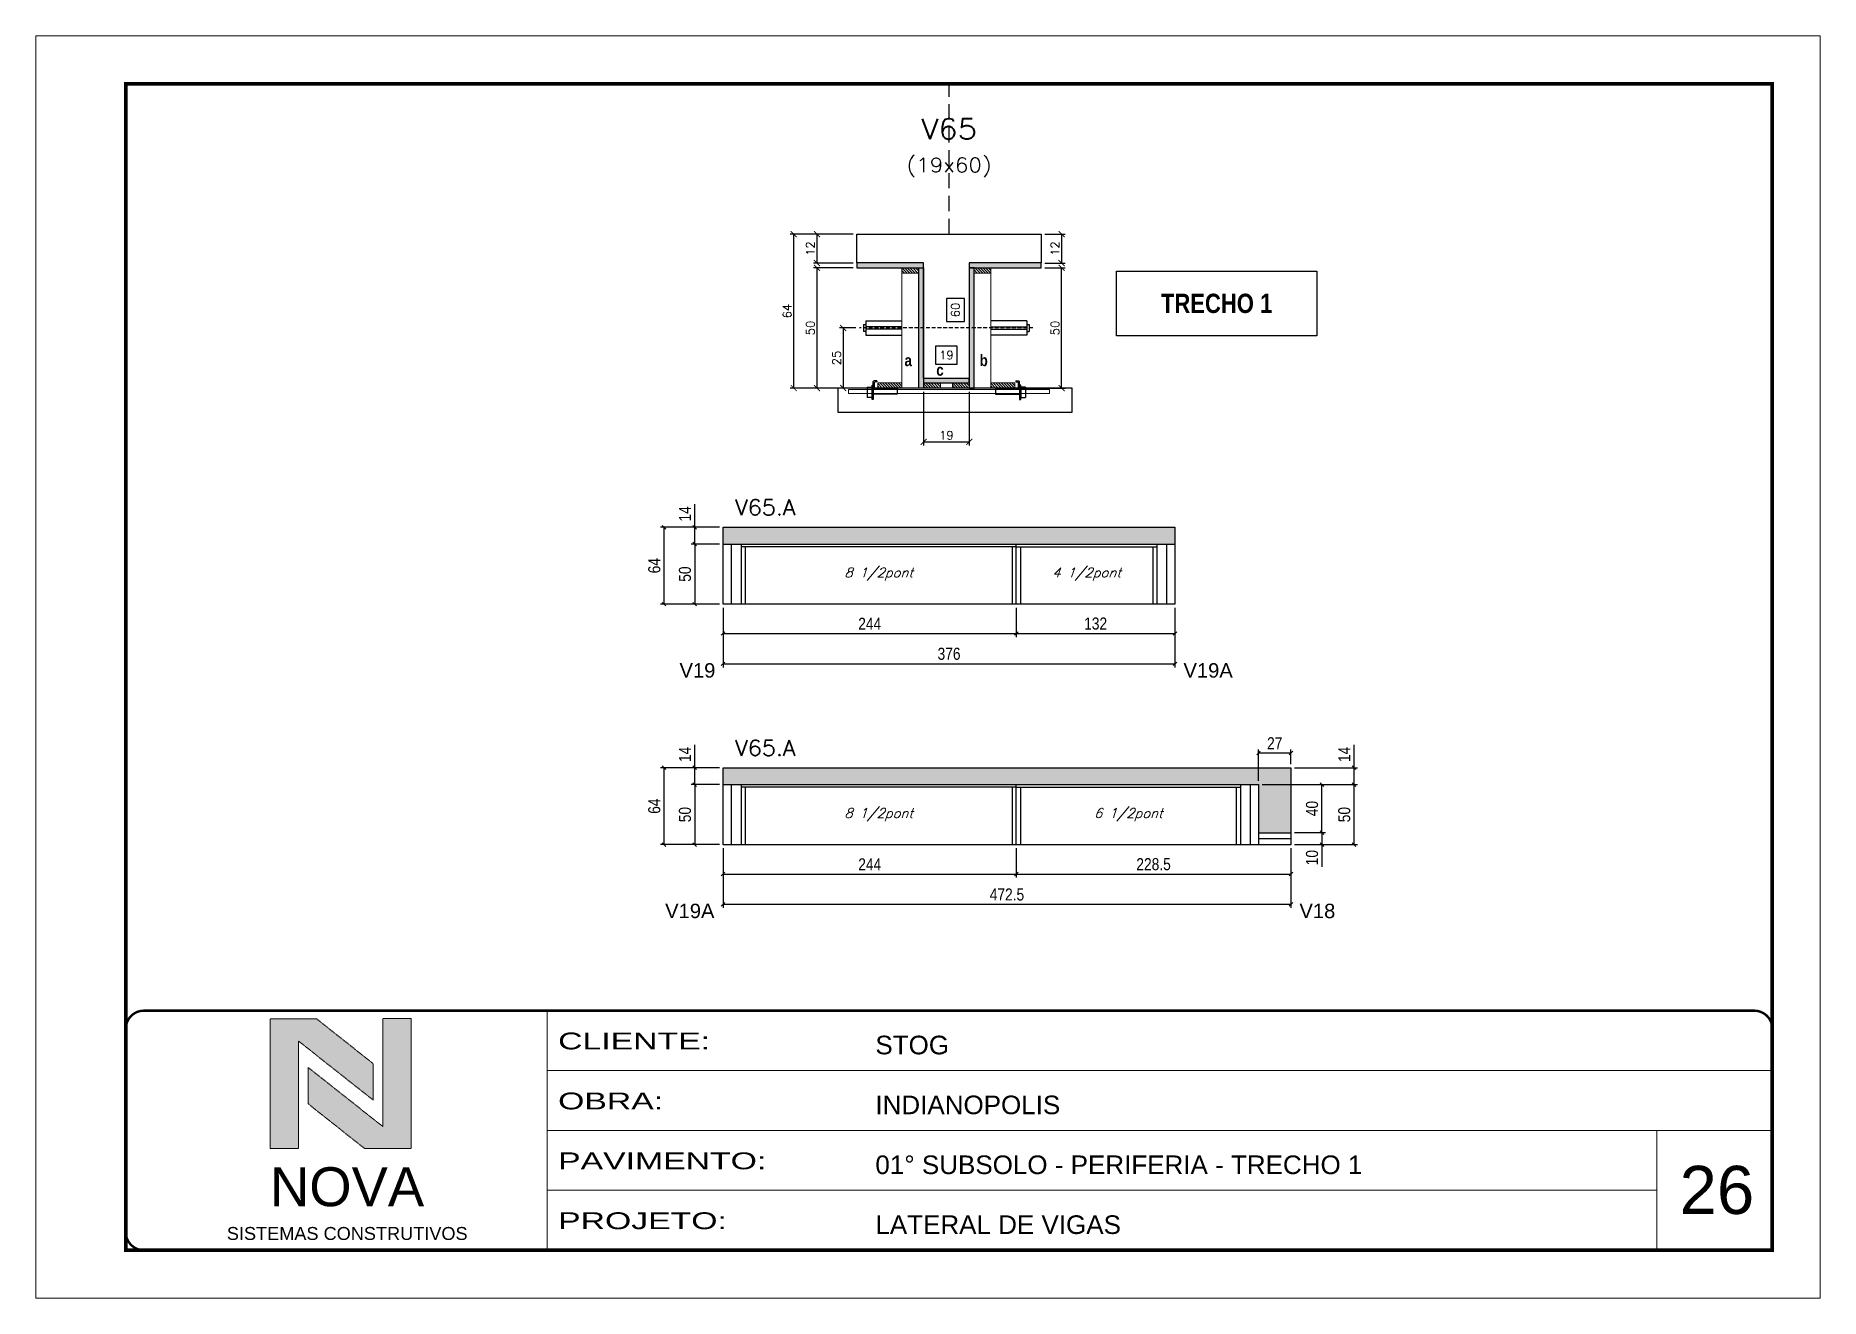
# Model space of a CAD drawing. Extents: x 0 to 6325, y 5574 to 19307.
# Drawn here: x 1585 to 3070, y 10169 to 11219 of the extents above; entities that cross this region are included whole.
import ezdxf
from ezdxf.enums import TextEntityAlignment as Align

# ---------------------------------------------------------------- set-up
doc = ezdxf.new("R2010")
doc.units = 0
for name, pattern in [('CONTINUO', [0]), ('DASHED', [0.75, 0.5, -0.25]), ('HIDDEN', [9.525, 6.35, -3.175])]:
    doc.linetypes.add(name, pattern=pattern)
for name, color, linetype in [('1', 1, 'Continuous'), ('5', 5, 'Continuous'), ('barrote', 251, 'Continuous'), ('COTA', 241, 'Continuous'), ('Cota Seção (2x)', 4, 'Continuous'), ('detalhes', 4, 'Continuous'), ('Hachura', 253, 'Continuous'), ('NOMENCLATURA', 7, 'Continuous'), ('Painéis', 200, 'Continuous'), ('presilha', 1, 'Continuous'), ('SARR_2.2x10', 60, 'Continuous'), ('SARR_2.2x7', 40, 'Continuous'), ('SARR_3.5x7', 81, 'Continuous'), ('TENSOR', 3, 'Continuous'), ('texto', 7, 'Continuous'), ('Texto de Titulo', 7, 'Continuous'), ('Texto Qtd Sarr', 242, 'Continuous')]:
    doc.layers.add(name, color=color, linetype=linetype)
for name, color, linetype, lineweight in [('CARIMBO', 255, 'Continuous', 9), ('CARIMBO-LEGENDA', 75, 'Continuous', 15), ('CONCRETO', 251, 'Continuous', 25), ('Folhas', 255, 'Continuous', 9), ('Madeira', 126, 'Continuous', 18), ('SARRAFO DE PRESSAO', 251, 'DASHED', 9), ('SCO-___-LAJ', 2, 'Continuous', 0), ('Texto Seção', 7, 'Continuous', 15)]:
    doc.layers.add(name, color=color, linetype=linetype, lineweight=lineweight)
doc.styles.add('arial', font='arial.ttf')
doc.styles.add('COTA TECNICA', font='techl___.ttf', dxfattribs={"height": 10})
doc.styles.add('REGUA-120', font='ROMANS.shx', dxfattribs={"height": 15})
doc.styles.add('ROMANC', font='techb___.ttf', dxfattribs={"height": 2.5})
doc.styles.add('Romans', font='romans.shx')
doc.styles.get("Standard").update_dxf_attribs({"font": 'arial.ttf'})
doc.styles.add('TECNICA', font='techb___.ttf', dxfattribs={"height": 10})
doc.styles.add('Tecnologia', font='')
doc.styles.get('Tecnologia').set_extended_font_data('Forgotten Futurist')
doc.dimstyles.new('Cota Seção (2x)', dxfattribs={"dimtxt": 7, "dimasz": 5, "dimexe": 3, "dimexo": 3, "dimgap": 2, "dimtad": 3, "dimdec": 1, "dimlfac": 0.5, "dimzin": 12, "dimdsep": 46, "dimtxsty": 'Romans', "dimblk": 'ARCHTICK', "dimcen": 0, "dimclrd": 4, "dimclre": 4, "dimclrt": 1, "dimadec": 1, "dimazin": 3, "dimtfac": 1, "dimtdec": 1, "dimtmove": 0, "dimatfit": 3, "dimldrblk": 'OBLIQUE', "dimfxl": 1, "dimtolj": 1, "dimtzin": 12, "dimarcsym": 0})
doc.dimstyles.new('Cota Seção interna', dxfattribs={"dimtxt": 7, "dimasz": 6, "dimexe": 0.18, "dimexo": 2, "dimgap": -4, "dimtad": 3, "dimdec": 1, "dimlfac": 0.5, "dimzin": 12, "dimdsep": 46, "dimtxsty": 'Romans', "dimblk": 'ARCHTICK', "dimcen": 0.09, "dimse1": 1, "dimse2": 1, "dimsd1": 1, "dimsd2": 1, "dimclrd": 180, "dimclre": 5, "dimclrt": 1, "dimadec": 0, "dimazin": 3, "dimtfac": 1, "dimtdec": 1, "dimtofl": 0, "dimtmove": 0, "dimatfit": 3, "dimldrblk": 'ARCHTICK', "dimfxl": 1, "dimtolj": 1, "dimtzin": 0, "dimarcsym": 0})
doc.dimstyles.new('PAINEL', dxfattribs={"dimtxt": 10, "dimasz": 3, "dimexe": 3, "dimexo": 3, "dimgap": 3, "dimtad": 1, "dimdec": 1, "dimzin": 12, "dimdsep": 46, "dimtxsty": 'COTA TECNICA', "dimblk1": 'OBLIQUE', "dimblk2": 'OBLIQUE', "dimsah": 1, "dimcen": 0.9, "dimclrd": 4, "dimclre": 4, "dimclrt": 240, "dimadec": 1, "dimazin": 3, "dimtfac": 1, "dimtdec": 1, "dimtmove": 0, "dimatfit": 3, "dimfxl": 1, "dimtolj": 1, "dimtzin": 12, "dimarcsym": 0})
pattern_1 = [(315, (25280.4202, 2695.9056), (1.12253202, 1.12253202), [])]

msp = doc.modelspace()

# ---------------------------------------------------------------- texts
at = {"layer": '5', "linetype": 'Continuous'}
for s, rotation, p in [('V19', 0.00004, (2120.75, 10684.74)), ('V19A', 359.99996, (2540.09, 10684.74)), ('V19A', 0.00004, (2108.8, 10484.69)), ('V18', 359.99996, (2636.59, 10484.69))]:
    msp.add_text(s, height=12, rotation=rotation, dxfattribs=at).set_placement(p)
at = {"layer": 'CARIMBO', "style": 'arial'}
msp.add_text('26', height=40, dxfattribs=at).set_placement((2952.86, 10238.69))
at = {"layer": 'detalhes', "style": 'TECNICA'}
for s, p in [('a', (2307.97, 10943.75)), ('b', (2370.51, 10943.74)), ('c', (2334.4, 10935.79))]:
    msp.add_text(s, height=9.6, dxfattribs=at).set_placement(p)
at = {"layer": 'NOMENCLATURA', "color": 2, "insert": (2567.66, 10995.86), "char_height": 16, "attachment_point": 5, "style": 'ROMANC'}
msp.add_mtext('TRECHO 1', dxfattribs=at)
at = {"layer": 'texto', "color": 2, "char_height": 8, "attachment_point": 5, "style": 'Romans'}
for s, insert in [('{\\Q19;\\C256;8 1/2pont}', (2286.5, 10770.81)), ('{\\Q19;\\C256;4 1/2pont}', (2459.5, 10770.81)), ('{\\Q19;\\C256;8 1/2pont}', (2286.5, 10570.76)), ('{\\Q19;\\C256;6 1/2pont}', (2494.25, 10570.76))]:
    msp.add_mtext(s, dxfattribs=dict(at, insert=insert))
at = {"layer": 'Texto Seção', "style": 'REGUA-120', "width": 1.05}
for p in [(2167, 10819.81), (2167, 10619.76)]:
    msp.add_text('V65.A', height=13, dxfattribs=at).set_placement(p)

# ---------------------------------------------------------------- blocks, each defined once
blk = doc.blocks.new('A$C64660E27')
at = {"layer": 'COTA', "true_color": 0x1a1a1a}
h = blk.add_hatch(color=250, dxfattribs=at)
h.dxf.hatch_style = 1
h.paths.add_polyline_path([(185.4, -11.6), (142.4, -11.6), (142.4, -131.6), (168.8, -131.6), (168.8, -32.2), (237.7, -86.7), (237.7, -53)])
at = {"layer": 'COTA'}
h = blk.add_hatch(color=20, dxfattribs=at)
h.dxf.hatch_style = 1
h.paths.add_polyline_path([(273, -11.4), (246.6, -11.4), (246.6, -111.1), (177.7, -56.6), (177.7, -90.2), (230, -131.6), (273, -131.6)])
for p, q in [((142.4, -131.6), (142.4, -11.6)), ((142.4, -11.6), (185.4, -11.6)), ((185.4, -11.6), (237.7, -53)), ((273, -11.4), (246.6, -11.4)), ((246.6, -111.1), (246.6, -11.4)), ((273, -11.4), (273, -131.6)), ((168.8, -32.2), (237.7, -86.7)), ((168.8, -131.6), (168.8, -32.2)), ((246.6, -111.1), (177.7, -56.6)), ((177.7, -90.2), (177.7, -56.6)), ((237.7, -86.7), (237.7, -53)), ((230, -131.6), (177.7, -90.2)), ((142.4, -131.6), (168.8, -131.6)), ((273, -131.6), (230, -131.6))]:
    blk.add_line(p, q)
at = {"layer": 'CARIMBO-LEGENDA', "color": 7, "linetype": 'Continuous', "ltscale": 100, "style": 'arial'}
blk.add_text('NOVA', height=36, dxfattribs=at).set_placement((142.4, -184.8))
at = {"layer": 'CARIMBO-LEGENDA', "color": 7, "linetype": 'Continuous', "style": 'arial'}
blk.add_text('SISTEMAS CONSTRUTIVOS', height=12, dxfattribs=at).set_placement((102.5, -216))
blk = doc.blocks.new('9999999999')
at = {"color": 30, "linetype": 'CONTINUO'}
for p, q in [((98564.6, 34230.2), (98564.6, 34429.4)), ((98564.6, 34379.6), (99584, 34379.6)), ((98564.6, 34329.8), (99488, 34329.8)), ((99584, 34329.8), (99488, 34329.8)), ((99488, 34329.8), (99488, 34230.2)), ((98564.6, 34280), (99488, 34280))]:
    blk.add_line(p, q, dxfattribs=at)
at = {"color": 30, "linetype": 'CONTINUO', "const_width": 2}
blk.add_lwpolyline([(99584, 34230.2), (99584, 34414.4, 0.414214), (99569, 34429.4), (98229, 34429.4, 0.414214), (98214, 34414.4), (98214, 34245.2, 0.414214), (98229, 34230.2), (99584, 34230.2)], format="xyb", dxfattribs=at)
at = {"layer": 'Folhas'}
blk.add_lwpolyline([(98139, 34190.2), (99624, 34190.2), (99624, 35240.2), (98139, 35240.2)], close=True, dxfattribs=at)
at = {"layer": 'Folhas', "color": 30, "const_width": 3}
blk.add_lwpolyline([(98214, 34230.2), (99584, 34230.2), (99584, 35200.2), (98214, 35200.2)], close=True, dxfattribs=at)
at = {"xscale": 0.9, "yscale": 0.9, "zscale": 0.9}
blk.add_blockref('A$C64660E27', (98205.8, 34433.1), dxfattribs=at)
at = {"color": 7, "linetype": 'Continuous', "ltscale": 5, "style": 'arial'}
for s, height, p in [('STOG', 15.48, (98837.7, 34393.1)), ('INDIANOPOLIS', 15.483, (98837.7, 34343.3)), ('01° SUBSOLO - PERIFERIA - TRECHO 1', 15.483, (98837.7, 34293.5)), ('LATERAL DE VIGAS', 15.483, (98837.7, 34243.7))]:
    blk.add_text(s, height=height, dxfattribs=at).set_placement(p)
at = {"layer": 'Folhas', "color": 7, "style": 'Tecnologia', "width": 1.5}
for s, p in [('CLIENTE:', (98573.7, 34397.2)), ('OBRA:', (98573.7, 34347.3)), ('PAVIMENTO:', (98573.7, 34297.5)), ('PROJETO:', (98573.7, 34247.7))]:
    blk.add_text(s, height=14, dxfattribs=at).set_placement(p)
blk = doc.blocks.new('titulo1')
at = {"layer": 'Defpoints', "color": 252, "linetype": 'HIDDEN', "ltscale": 2}
blk.add_line((0, 0), (0, 125), dxfattribs=at)
at = {"layer": 'Defpoints', "style": 'Romans', "oblique": 15}
blk.add_attdef('FOLHA', text='', height=10, dxfattribs=at).set_placement((0, 15.6), align=Align.MIDDLE_CENTER)
at = {"layer": 'Texto Qtd Sarr', "color": 3, "style": 'Romans', "oblique": 15}
for tag, height, p in [('TITULO', 17, (0, 71.4)), ('SEÇÃO', 12, (0, 41.5))]:
    blk.add_attdef(tag, text='', height=height, dxfattribs=at).set_placement(p, align=Align.MIDDLE_CENTER)
blk = doc.blocks.new('_ArchTick')
at = {"color": 0, "linetype": 'ByBlock', "const_width": 0.15}
blk.add_lwpolyline([(-0.5, -0.5), (0.5, 0.5)], dxfattribs=at)
blk = doc.blocks.new('*D3138')
at = {"layer": 'COTA', "color": 4, "lineweight": -2, "transparency": 16777216}
for p, q in [((2424.8, 11053.5), (2441.7, 11053.5)), ((2438.7, 11053.5), (2438.7, 11029.5)), ((2424.8, 11029.5), (2441.7, 11029.5))]:
    blk.add_line(p, q, dxfattribs=at)
at = {"layer": 'Defpoints', "color": 0, "transparency": 16777216}
for p in [(2421.8, 11053.5), (2421.8, 11029.5), (2438.7, 11029.5)]:
    blk.add_point(p, dxfattribs=at)
at = {"layer": 'COTA', "color": 4, "lineweight": -2, "transparency": 16777216, "xscale": 5, "yscale": 5, "zscale": 5}
for p, rotation in [((2438.7, 11053.5), 90), ((2438.7, 11029.5), 270)]:
    blk.add_blockref('_ArchTick', p, dxfattribs=dict(at, rotation=rotation))
at = {"layer": 'COTA', "color": 1, "transparency": 16777216, "insert": (2433.2, 11041.5), "char_height": 7, "attachment_point": 5, "rotation": 90, "style": 'Romans'}
blk.add_mtext('\\A1;12', dxfattribs=at)
blk = doc.blocks.new('_Oblique')
at = {"layer": '1', "color": 0, "lineweight": -2}
blk.add_line((-0.5, -0.5), (0.5, 0.5), dxfattribs=at)
blk = doc.blocks.new('*D3139')
at = {"layer": 'COTA', "color": 4, "lineweight": -2, "transparency": 16777216}
for p, q in [((2265.2, 11053.5), (2212.8, 11053.5)), ((2215.8, 10925.5), (2215.8, 11053.5)), ((2287.2, 10925.5), (2212.8, 10925.5))]:
    blk.add_line(p, q, dxfattribs=at)
at = {"layer": 'Defpoints', "color": 0, "transparency": 16777216}
for p in [(2215.8, 11053.5), (2268.2, 11053.5), (2290.2, 10925.5)]:
    blk.add_point(p, dxfattribs=at)
at = {"layer": 'COTA', "color": 4, "lineweight": -2, "transparency": 16777216, "xscale": 5, "yscale": 5, "zscale": 5}
for p, rotation in [((2215.8, 11053.5), 90), ((2215.8, 10925.5), 270)]:
    blk.add_blockref('_ArchTick', p, dxfattribs=dict(at, rotation=rotation))
at = {"layer": 'COTA', "color": 1, "transparency": 16777216, "insert": (2210.3, 10989.5), "char_height": 7, "attachment_point": 5, "rotation": 90, "style": 'Romans'}
blk.add_mtext('\\A1;64', dxfattribs=at)
blk = doc.blocks.new('*D3140')
at = {"layer": 'COTA', "color": 4, "lineweight": -2, "transparency": 16777216}
for p, q in [((2424.8, 11025.5), (2441.7, 11025.5)), ((2438.7, 10925.5), (2438.7, 11025.5)), ((2398.4, 10925.5), (2441.7, 10925.5))]:
    blk.add_line(p, q, dxfattribs=at)
at = {"layer": 'Defpoints', "color": 0, "transparency": 16777216}
for p in [(2421.8, 11025.5), (2438.7, 11025.5), (2395.4, 10925.5)]:
    blk.add_point(p, dxfattribs=at)
at = {"layer": 'COTA', "color": 4, "lineweight": -2, "transparency": 16777216, "xscale": 5, "yscale": 5, "zscale": 5}
for p, rotation in [((2438.7, 11025.5), 90), ((2438.7, 10925.5), 270)]:
    blk.add_blockref('_ArchTick', p, dxfattribs=dict(at, rotation=rotation))
at = {"layer": 'COTA', "color": 1, "transparency": 16777216, "insert": (2433.2, 10975.5), "char_height": 7, "attachment_point": 5, "rotation": 90, "style": 'Romans'}
blk.add_mtext('\\A1;50', dxfattribs=at)
blk = doc.blocks.new('*D3141')
at = {"layer": 'Cota Seção (2x)', "color": 180, "lineweight": -2, "transparency": 16777216}
for p, q in [((2357.8, 10999.9), (2342.8, 10999.9)), ((2342.8, 10999.9), (2342.8, 10980.9)), ((2357.8, 10980.9), (2357.8, 10999.9)), ((2342.8, 10980.9), (2357.8, 10980.9))]:
    blk.add_line(p, q, dxfattribs=at)
at = {"layer": 'Defpoints', "color": 0, "transparency": 16777216}
for p in [(2361.8, 11053.5), (2372.8, 11053.5), (2372.8, 10933.5)]:
    blk.add_point(p, dxfattribs=at)
at = {"layer": 'Cota Seção (2x)', "color": 1, "transparency": 16777216, "insert": (2350.3, 10990.4), "char_height": 7, "attachment_point": 5, "rotation": 90, "style": 'Romans'}
blk.add_mtext('\\A1;60', dxfattribs=at)
blk = doc.blocks.new('*D3142')
at = {"layer": 'COTA', "color": 4, "lineweight": -2, "transparency": 16777216}
for p, q in [((2265.2, 11053.5), (2232.1, 11053.5)), ((2235.1, 11053.5), (2235.1, 11029.5)), ((2265.2, 11029.5), (2232.1, 11029.5))]:
    blk.add_line(p, q, dxfattribs=at)
at = {"layer": 'Defpoints', "color": 0, "transparency": 16777216}
for p in [(2268.2, 11053.5), (2235.1, 11029.5), (2268.2, 11029.5)]:
    blk.add_point(p, dxfattribs=at)
at = {"layer": 'COTA', "color": 4, "lineweight": -2, "transparency": 16777216, "xscale": 5, "yscale": 5, "zscale": 5}
for p, rotation in [((2235.1, 11053.5), 90), ((2235.1, 11029.5), 270)]:
    blk.add_blockref('_ArchTick', p, dxfattribs=dict(at, rotation=rotation))
at = {"layer": 'COTA', "color": 1, "transparency": 16777216, "insert": (2229.6, 11041.5), "char_height": 7, "attachment_point": 5, "rotation": 90, "style": 'Romans'}
blk.add_mtext('\\A1;12', dxfattribs=at)
blk = doc.blocks.new('*D3143')
at = {"layer": 'COTA', "color": 4, "lineweight": -2, "transparency": 16777216}
for p, q in [((2265.2, 11025.5), (2232.1, 11025.5)), ((2235.1, 11025.5), (2235.1, 10925.5)), ((2287.2, 10925.5), (2232.1, 10925.5))]:
    blk.add_line(p, q, dxfattribs=at)
at = {"layer": 'Defpoints', "color": 0, "transparency": 16777216}
for p in [(2268.2, 11025.5), (2235.1, 10925.5), (2290.2, 10925.5)]:
    blk.add_point(p, dxfattribs=at)
at = {"layer": 'COTA', "color": 4, "lineweight": -2, "transparency": 16777216, "xscale": 5, "yscale": 5, "zscale": 5}
for p, rotation in [((2235.1, 11025.5), 90), ((2235.1, 10925.5), 270)]:
    blk.add_blockref('_ArchTick', p, dxfattribs=dict(at, rotation=rotation))
at = {"layer": 'COTA', "color": 1, "transparency": 16777216, "insert": (2229.6, 10975.5), "char_height": 7, "attachment_point": 5, "rotation": 90, "style": 'Romans'}
blk.add_mtext('\\A1;50', dxfattribs=at)
blk = doc.blocks.new('PRESILHA METÁLICA 1')
at = {"layer": 'presilha'}
for p, q in [((0, 13), (6, 13)), ((0, 13), (0, 0)), ((6, 0), (0, 0)), ((6, 15.5), (7.5, 15.5)), ((6, -2.5), (6, 15.5)), ((6, 13), (6, 0)), ((7.5, 10.6), (7.5, 19.9)), ((7.5, 15.5), (7.5, -2.5)), ((37.5, 4.1), (7.5, 4.1)), ((12, 21), (8.6, 21)), ((9, 11.6), (9, 18.9)), ((12, 19.5), (9.6, 19.5)), ((37.5, 11), (9.6, 11)), ((12, 21), (12, 19.5)), ((37.5, 11), (37.5, 4.1)), ((7.5, -2.5), (6, -2.5))]:
    blk.add_line(p, q, dxfattribs=at)
for centre, radius, start, end in [((8.6, 19.9), 1.14, 90, 180), ((9.6, 18.9), 0.57, 90, 180), ((9.6, 11.6), 0.57, 180, 270)]:
    blk.add_arc(centre, radius, start, end, dxfattribs=at)
blk = doc.blocks.new('*D3144')
at = {"layer": 'COTA', "color": 4, "lineweight": -2, "transparency": 16777216}
for p, q in [((2323.8, 10922.5), (2323.8, 10877.8)), ((2361.8, 10922.5), (2361.8, 10877.8)), ((2323.8, 10880.8), (2361.8, 10880.8))]:
    blk.add_line(p, q, dxfattribs=at)
at = {"layer": 'Defpoints', "color": 0, "transparency": 16777216}
for p in [(2323.8, 10925.5), (2361.8, 10925.5), (2361.8, 10880.8)]:
    blk.add_point(p, dxfattribs=at)
at = {"layer": 'COTA', "color": 4, "lineweight": -2, "transparency": 16777216, "xscale": 5, "yscale": 5, "zscale": 5, "rotation": 180}
blk.add_blockref('_ArchTick', (2323.8, 10880.8), dxfattribs=at)
at = {"layer": 'COTA', "color": 4, "lineweight": -2, "transparency": 16777216, "xscale": 5, "yscale": 5, "zscale": 5}
blk.add_blockref('_ArchTick', (2361.8, 10880.8), dxfattribs=at)
at = {"layer": 'COTA', "color": 1, "transparency": 16777216, "insert": (2342.8, 10886.3), "char_height": 7, "attachment_point": 5, "style": 'Romans'}
blk.add_mtext('\\A1;19', dxfattribs=at)
blk = doc.blocks.new('*D3145')
at = {"layer": 'Cota Seção (2x)', "color": 180, "lineweight": -2, "transparency": 16777216}
for p, q in [((2351.8, 10960.5), (2333.8, 10960.5)), ((2333.8, 10960.5), (2333.8, 10945.5)), ((2351.8, 10945.5), (2351.8, 10960.5)), ((2333.8, 10945.5), (2351.8, 10945.5))]:
    blk.add_line(p, q, dxfattribs=at)
at = {"layer": 'Defpoints', "color": 0, "transparency": 16777216}
for p in [(2361.8, 10941.5), (2323.8, 10925.5), (2361.8, 10925.5)]:
    blk.add_point(p, dxfattribs=at)
at = {"layer": 'Cota Seção (2x)', "color": 1, "transparency": 16777216, "insert": (2342.8, 10953), "char_height": 7, "attachment_point": 5, "style": 'Romans'}
blk.add_mtext('\\A1;19', dxfattribs=at)
blk = doc.blocks.new('*D3146')
at = {"layer": 'COTA', "color": 4, "lineweight": -2, "transparency": 16777216}
for p, q in [((2154, 10809.8), (2104.9, 10809.8)), ((2107.9, 10745.8), (2107.9, 10809.8)), ((2154, 10745.8), (2104.9, 10745.8))]:
    blk.add_line(p, q, dxfattribs=at)
at = {"layer": 'Defpoints', "color": 0, "transparency": 16777216}
for p in [(2107.9, 10809.8), (2157, 10809.8), (2157, 10745.8)]:
    blk.add_point(p, dxfattribs=at)
at = {"layer": 'COTA', "color": 4, "lineweight": -2, "transparency": 16777216, "xscale": 3, "yscale": 3, "zscale": 3}
for p, rotation in [((2107.9, 10809.8), 90), ((2107.9, 10745.8), 270)]:
    blk.add_blockref('_Oblique', p, dxfattribs=dict(at, rotation=rotation))
at = {"layer": 'COTA', "color": 240, "transparency": 16777216, "insert": (2099.8, 10777.8), "char_height": 10, "attachment_point": 5, "rotation": 90, "style": 'COTA TECNICA'}
blk.add_mtext('\\A1;64', dxfattribs=at)
blk = doc.blocks.new('*D3147')
at = {"layer": 'COTA', "color": 4, "lineweight": -2, "transparency": 16777216}
for p, q in [((2157, 10742.8), (2157, 10693.2)), ((2533, 10742.8), (2533, 10693.2)), ((2157, 10696.2), (2533, 10696.2))]:
    blk.add_line(p, q, dxfattribs=at)
at = {"layer": 'Defpoints', "color": 0, "transparency": 16777216}
for p in [(2157, 10745.8), (2533, 10745.8), (2533, 10696.2)]:
    blk.add_point(p, dxfattribs=at)
at = {"layer": 'COTA', "color": 4, "lineweight": -2, "transparency": 16777216, "xscale": 3, "yscale": 3, "zscale": 3, "rotation": 180}
blk.add_blockref('_Oblique', (2157, 10696.2), dxfattribs=at)
at = {"layer": 'COTA', "color": 4, "lineweight": -2, "transparency": 16777216, "xscale": 3, "yscale": 3, "zscale": 3}
blk.add_blockref('_Oblique', (2533, 10696.2), dxfattribs=at)
at = {"layer": 'COTA', "color": 240, "transparency": 16777216, "insert": (2345, 10704.5), "char_height": 10, "attachment_point": 5, "style": 'COTA TECNICA'}
blk.add_mtext('\\A1;376', dxfattribs=at)
blk = doc.blocks.new('*D4294')
at = {"layer": 'COTA', "color": 4, "lineweight": -2, "transparency": 16777216}
for p, q in [((2133.4, 10809.8), (2133.4, 10828.9)), ((2154, 10809.8), (2130.4, 10809.8)), ((2133.4, 10795.8), (2133.4, 10809.8)), ((2154, 10795.8), (2130.4, 10795.8))]:
    blk.add_line(p, q, dxfattribs=at)
at = {"layer": 'Defpoints', "color": 0, "transparency": 16777216}
for p in [(2133.4, 10809.8), (2157, 10809.8), (2157, 10795.8)]:
    blk.add_point(p, dxfattribs=at)
at = {"layer": 'COTA', "color": 4, "lineweight": -2, "transparency": 16777216, "xscale": 3, "yscale": 3, "zscale": 3}
for p, rotation in [((2133.4, 10809.8), 90), ((2133.4, 10795.8), 270)]:
    blk.add_blockref('_Oblique', p, dxfattribs=dict(at, rotation=rotation))
at = {"layer": 'COTA', "color": 240, "transparency": 16777216, "insert": (2125.3, 10820.9), "char_height": 10, "attachment_point": 5, "rotation": 90, "style": 'COTA TECNICA'}
blk.add_mtext('\\A1;14', dxfattribs=at)
blk = doc.blocks.new('*D4287')
at = {"layer": 'COTA', "color": 4, "lineweight": -2, "transparency": 16777216}
for p, q in [((2154, 10795.8), (2130.4, 10795.8)), ((2133.4, 10795.8), (2133.4, 10745.8)), ((2154, 10745.8), (2130.4, 10745.8))]:
    blk.add_line(p, q, dxfattribs=at)
at = {"layer": 'Defpoints', "color": 0, "transparency": 16777216}
for p in [(2157, 10795.8), (2133.4, 10745.8), (2157, 10745.8)]:
    blk.add_point(p, dxfattribs=at)
at = {"layer": 'COTA', "color": 4, "lineweight": -2, "transparency": 16777216, "xscale": 3, "yscale": 3, "zscale": 3}
for p, rotation in [((2133.4, 10795.8), 90), ((2133.4, 10745.8), 270)]:
    blk.add_blockref('_Oblique', p, dxfattribs=dict(at, rotation=rotation))
at = {"layer": 'COTA', "color": 240, "transparency": 16777216, "insert": (2125.3, 10770.8), "char_height": 10, "attachment_point": 5, "rotation": 90, "style": 'COTA TECNICA'}
blk.add_mtext('\\A1;50', dxfattribs=at)
blk = doc.blocks.new('*D4288')
at = {"layer": 'COTA', "color": 4, "lineweight": -2, "transparency": 16777216}
for p, q in [((2157, 10742.8), (2157, 10718.4)), ((2401, 10742.8), (2401, 10718.4)), ((2157, 10721.4), (2401, 10721.4))]:
    blk.add_line(p, q, dxfattribs=at)
at = {"layer": 'Defpoints', "color": 0, "transparency": 16777216}
for p in [(2157, 10745.8), (2401, 10745.8), (2401, 10721.4)]:
    blk.add_point(p, dxfattribs=at)
at = {"layer": 'COTA', "color": 4, "lineweight": -2, "transparency": 16777216, "xscale": 3, "yscale": 3, "zscale": 3, "rotation": 180}
blk.add_blockref('_Oblique', (2157, 10721.4), dxfattribs=at)
at = {"layer": 'COTA', "color": 4, "lineweight": -2, "transparency": 16777216, "xscale": 3, "yscale": 3, "zscale": 3}
blk.add_blockref('_Oblique', (2401, 10721.4), dxfattribs=at)
at = {"layer": 'COTA', "color": 240, "transparency": 16777216, "insert": (2279, 10729.5), "char_height": 10, "attachment_point": 5, "style": 'COTA TECNICA'}
blk.add_mtext('\\A1;244', dxfattribs=at)
blk = doc.blocks.new('*D3116')
at = {"layer": 'COTA', "color": 4, "lineweight": -2, "transparency": 16777216}
for p, q in [((2401, 10742.8), (2401, 10718.4)), ((2533, 10742.8), (2533, 10718.4)), ((2401, 10721.4), (2533, 10721.4))]:
    blk.add_line(p, q, dxfattribs=at)
at = {"layer": 'Defpoints', "color": 0, "transparency": 16777216}
for p in [(2401, 10745.8), (2533, 10745.8), (2533, 10721.4)]:
    blk.add_point(p, dxfattribs=at)
at = {"layer": 'COTA', "color": 4, "lineweight": -2, "transparency": 16777216, "xscale": 3, "yscale": 3, "zscale": 3, "rotation": 180}
blk.add_blockref('_Oblique', (2401, 10721.4), dxfattribs=at)
at = {"layer": 'COTA', "color": 4, "lineweight": -2, "transparency": 16777216, "xscale": 3, "yscale": 3, "zscale": 3}
blk.add_blockref('_Oblique', (2533, 10721.4), dxfattribs=at)
at = {"layer": 'COTA', "color": 240, "transparency": 16777216, "insert": (2467, 10729.6), "char_height": 10, "attachment_point": 5, "style": 'COTA TECNICA'}
blk.add_mtext('\\A1;132', dxfattribs=at)
blk = doc.blocks.new('*D3156')
at = {"layer": 'COTA', "color": 4, "lineweight": -2, "transparency": 16777216}
for p, q in [((2154, 10609.8), (2104.9, 10609.8)), ((2107.9, 10545.8), (2107.9, 10609.8)), ((2154, 10545.8), (2104.9, 10545.8))]:
    blk.add_line(p, q, dxfattribs=at)
at = {"layer": 'Defpoints', "color": 0, "transparency": 16777216}
for p in [(2107.9, 10609.8), (2157, 10609.8), (2157, 10545.8)]:
    blk.add_point(p, dxfattribs=at)
at = {"layer": 'COTA', "color": 4, "lineweight": -2, "transparency": 16777216, "xscale": 3, "yscale": 3, "zscale": 3}
for p, rotation in [((2107.9, 10609.8), 90), ((2107.9, 10545.8), 270)]:
    blk.add_blockref('_Oblique', p, dxfattribs=dict(at, rotation=rotation))
at = {"layer": 'COTA', "color": 240, "transparency": 16777216, "insert": (2099.8, 10577.8), "char_height": 10, "attachment_point": 5, "rotation": 90, "style": 'COTA TECNICA'}
blk.add_mtext('\\A1;64', dxfattribs=at)
blk = doc.blocks.new('*D3157')
at = {"layer": 'COTA', "color": 4, "lineweight": -2, "transparency": 16777216}
for p, q in [((2157, 10542.8), (2157, 10493.2)), ((2629.5, 10542.8), (2629.5, 10493.2)), ((2157, 10496.2), (2629.5, 10496.2))]:
    blk.add_line(p, q, dxfattribs=at)
at = {"layer": 'Defpoints', "color": 0, "transparency": 16777216}
for p in [(2157, 10545.8), (2629.5, 10545.8), (2629.5, 10496.2)]:
    blk.add_point(p, dxfattribs=at)
at = {"layer": 'COTA', "color": 4, "lineweight": -2, "transparency": 16777216, "xscale": 3, "yscale": 3, "zscale": 3, "rotation": 180}
blk.add_blockref('_Oblique', (2157, 10496.2), dxfattribs=at)
at = {"layer": 'COTA', "color": 4, "lineweight": -2, "transparency": 16777216, "xscale": 3, "yscale": 3, "zscale": 3}
blk.add_blockref('_Oblique', (2629.5, 10496.2), dxfattribs=at)
at = {"layer": 'COTA', "color": 240, "transparency": 16777216, "insert": (2393.2, 10504.3), "char_height": 10, "attachment_point": 5, "style": 'COTA TECNICA'}
blk.add_mtext('\\A1;472.5', dxfattribs=at)
blk = doc.blocks.new('*D4298')
at = {"layer": 'COTA', "color": 4, "lineweight": -2, "transparency": 16777216}
for p, q in [((2133.4, 10609.8), (2133.4, 10628.9)), ((2154, 10609.8), (2130.4, 10609.8)), ((2133.4, 10595.8), (2133.4, 10609.8)), ((2154, 10595.8), (2130.4, 10595.8))]:
    blk.add_line(p, q, dxfattribs=at)
at = {"layer": 'Defpoints', "color": 0, "transparency": 16777216}
for p in [(2133.4, 10609.8), (2157, 10609.8), (2157, 10595.8)]:
    blk.add_point(p, dxfattribs=at)
at = {"layer": 'COTA', "color": 4, "lineweight": -2, "transparency": 16777216, "xscale": 3, "yscale": 3, "zscale": 3}
for p, rotation in [((2133.4, 10609.8), 90), ((2133.4, 10595.8), 270)]:
    blk.add_blockref('_Oblique', p, dxfattribs=dict(at, rotation=rotation))
at = {"layer": 'COTA', "color": 240, "transparency": 16777216, "insert": (2125.3, 10620.8), "char_height": 10, "attachment_point": 5, "rotation": 90, "style": 'COTA TECNICA'}
blk.add_mtext('\\A1;14', dxfattribs=at)
blk = doc.blocks.new('*D4299')
at = {"layer": 'COTA', "color": 4, "lineweight": -2, "transparency": 16777216}
for p, q in [((2154, 10595.8), (2130.4, 10595.8)), ((2133.4, 10595.8), (2133.4, 10545.8)), ((2154, 10545.8), (2130.4, 10545.8))]:
    blk.add_line(p, q, dxfattribs=at)
at = {"layer": 'Defpoints', "color": 0, "transparency": 16777216}
for p in [(2157, 10595.8), (2133.4, 10545.8), (2157, 10545.8)]:
    blk.add_point(p, dxfattribs=at)
at = {"layer": 'COTA', "color": 4, "lineweight": -2, "transparency": 16777216, "xscale": 3, "yscale": 3, "zscale": 3}
for p, rotation in [((2133.4, 10595.8), 90), ((2133.4, 10545.8), 270)]:
    blk.add_blockref('_Oblique', p, dxfattribs=dict(at, rotation=rotation))
at = {"layer": 'COTA', "color": 240, "transparency": 16777216, "insert": (2125.3, 10570.8), "char_height": 10, "attachment_point": 5, "rotation": 90, "style": 'COTA TECNICA'}
blk.add_mtext('\\A1;50', dxfattribs=at)
blk = doc.blocks.new('*D4300')
at = {"layer": 'COTA', "color": 4, "lineweight": -2, "transparency": 16777216}
for p, q in [((2157, 10542.8), (2157, 10518.4)), ((2401, 10542.8), (2401, 10518.4)), ((2157, 10521.4), (2401, 10521.4))]:
    blk.add_line(p, q, dxfattribs=at)
at = {"layer": 'Defpoints', "color": 0, "transparency": 16777216}
for p in [(2157, 10545.8), (2401, 10545.8), (2401, 10521.4)]:
    blk.add_point(p, dxfattribs=at)
at = {"layer": 'COTA', "color": 4, "lineweight": -2, "transparency": 16777216, "xscale": 3, "yscale": 3, "zscale": 3, "rotation": 180}
blk.add_blockref('_Oblique', (2157, 10521.4), dxfattribs=at)
at = {"layer": 'COTA', "color": 4, "lineweight": -2, "transparency": 16777216, "xscale": 3, "yscale": 3, "zscale": 3}
blk.add_blockref('_Oblique', (2401, 10521.4), dxfattribs=at)
at = {"layer": 'COTA', "color": 240, "transparency": 16777216, "insert": (2279, 10529.4), "char_height": 10, "attachment_point": 5, "style": 'COTA TECNICA'}
blk.add_mtext('\\A1;244', dxfattribs=at)
blk = doc.blocks.new('*D3158')
at = {"layer": 'COTA', "color": 4, "lineweight": -2, "transparency": 16777216}
for p, q in [((2401, 10542.8), (2401, 10518.4)), ((2629.5, 10542.8), (2629.5, 10518.4)), ((2401, 10521.4), (2629.5, 10521.4))]:
    blk.add_line(p, q, dxfattribs=at)
at = {"layer": 'Defpoints', "color": 0, "transparency": 16777216}
for p in [(2401, 10545.8), (2629.5, 10545.8), (2629.5, 10521.4)]:
    blk.add_point(p, dxfattribs=at)
at = {"layer": 'COTA', "color": 4, "lineweight": -2, "transparency": 16777216, "xscale": 3, "yscale": 3, "zscale": 3, "rotation": 180}
blk.add_blockref('_Oblique', (2401, 10521.4), dxfattribs=at)
at = {"layer": 'COTA', "color": 4, "lineweight": -2, "transparency": 16777216, "xscale": 3, "yscale": 3, "zscale": 3}
blk.add_blockref('_Oblique', (2629.5, 10521.4), dxfattribs=at)
at = {"layer": 'COTA', "color": 240, "transparency": 16777216, "insert": (2515.2, 10529.5), "char_height": 10, "attachment_point": 5, "style": 'COTA TECNICA'}
blk.add_mtext('\\A1;228.5', dxfattribs=at)
blk = doc.blocks.new('*D4303')
at = {"layer": 'COTA', "color": 4, "lineweight": -2, "transparency": 16777216}
for p, q in [((2632.5, 10555.8), (2658.3, 10555.8)), ((2632.5, 10545.8), (2658.3, 10545.8)), ((2655.3, 10555.8), (2655.3, 10545.8)), ((2655.3, 10545.8), (2655.3, 10527.3))]:
    blk.add_line(p, q, dxfattribs=at)
at = {"layer": 'Defpoints', "color": 0, "transparency": 16777216}
for p in [(2629.5, 10555.8), (2629.5, 10545.8), (2655.3, 10545.8)]:
    blk.add_point(p, dxfattribs=at)
at = {"layer": 'COTA', "color": 4, "lineweight": -2, "transparency": 16777216, "xscale": 3, "yscale": 3, "zscale": 3}
for p, rotation in [((2655.3, 10555.8), 90), ((2655.3, 10545.8), 270)]:
    blk.add_blockref('_Oblique', p, dxfattribs=dict(at, rotation=rotation))
at = {"layer": 'COTA', "color": 240, "transparency": 16777216, "insert": (2647.1, 10535), "char_height": 10, "attachment_point": 5, "rotation": 90, "style": 'COTA TECNICA'}
blk.add_mtext('\\A1;10', dxfattribs=at)
blk = doc.blocks.new('*D4304')
at = {"layer": 'COTA', "color": 4, "lineweight": -2, "transparency": 16777216}
for p, q in [((2605.5, 10595.8), (2658.3, 10595.8)), ((2655.3, 10555.8), (2655.3, 10595.8)), ((2632.5, 10555.8), (2658.3, 10555.8))]:
    blk.add_line(p, q, dxfattribs=at)
at = {"layer": 'Defpoints', "color": 0, "transparency": 16777216}
for p in [(2602.5, 10595.8), (2655.3, 10595.8), (2629.5, 10555.8)]:
    blk.add_point(p, dxfattribs=at)
at = {"layer": 'COTA', "color": 4, "lineweight": -2, "transparency": 16777216, "xscale": 3, "yscale": 3, "zscale": 3}
for p, rotation in [((2655.3, 10595.8), 90), ((2655.3, 10555.8), 270)]:
    blk.add_blockref('_Oblique', p, dxfattribs=dict(at, rotation=rotation))
at = {"layer": 'COTA', "color": 240, "transparency": 16777216, "insert": (2647.1, 10575.8), "char_height": 10, "attachment_point": 5, "rotation": 90, "style": 'COTA TECNICA'}
blk.add_mtext('\\A1;40', dxfattribs=at)
blk = doc.blocks.new('*D4305')
at = {"layer": 'COTA', "color": 4, "lineweight": -2, "transparency": 16777216}
for p, q in [((2605.5, 10595.8), (2685, 10595.8)), ((2682, 10545.8), (2682, 10595.8)), ((2632.5, 10545.8), (2685, 10545.8))]:
    blk.add_line(p, q, dxfattribs=at)
at = {"layer": 'Defpoints', "color": 0, "transparency": 16777216}
for p in [(2602.5, 10595.8), (2682, 10595.8), (2629.5, 10545.8)]:
    blk.add_point(p, dxfattribs=at)
at = {"layer": 'COTA', "color": 4, "lineweight": -2, "transparency": 16777216, "xscale": 3, "yscale": 3, "zscale": 3}
for p, rotation in [((2682, 10595.8), 90), ((2682, 10545.8), 270)]:
    blk.add_blockref('_Oblique', p, dxfattribs=dict(at, rotation=rotation))
at = {"layer": 'COTA', "color": 240, "transparency": 16777216, "insert": (2673.9, 10570.8), "char_height": 10, "attachment_point": 5, "rotation": 90, "style": 'COTA TECNICA'}
blk.add_mtext('\\A1;50', dxfattribs=at)
blk = doc.blocks.new('*D4306')
at = {"layer": 'COTA', "color": 4, "lineweight": -2, "transparency": 16777216}
for p, q in [((2682, 10609.8), (2682, 10628.9)), ((2632.5, 10609.8), (2685, 10609.8)), ((2682, 10595.8), (2682, 10609.8)), ((2605.5, 10595.8), (2685, 10595.8))]:
    blk.add_line(p, q, dxfattribs=at)
at = {"layer": 'Defpoints', "color": 0, "transparency": 16777216}
for p in [(2629.5, 10609.8), (2682, 10609.8), (2602.5, 10595.8)]:
    blk.add_point(p, dxfattribs=at)
at = {"layer": 'COTA', "color": 4, "lineweight": -2, "transparency": 16777216, "xscale": 3, "yscale": 3, "zscale": 3}
for p, rotation in [((2682, 10609.8), 90), ((2682, 10595.8), 270)]:
    blk.add_blockref('_Oblique', p, dxfattribs=dict(at, rotation=rotation))
at = {"layer": 'COTA', "color": 240, "transparency": 16777216, "insert": (2674, 10620.8), "char_height": 10, "attachment_point": 5, "rotation": 90, "style": 'COTA TECNICA'}
blk.add_mtext('\\A1;14', dxfattribs=at)
blk = doc.blocks.new('*D3148')
at = {"layer": 'COTA', "color": 4, "lineweight": -2, "transparency": 16777216}
for p, q in [((2602.5, 10598.8), (2602.5, 10625)), ((2629.5, 10622), (2602.5, 10622)), ((2629.5, 10612.8), (2629.5, 10625))]:
    blk.add_line(p, q, dxfattribs=at)
at = {"layer": 'Defpoints', "color": 0, "transparency": 16777216}
for p in [(2602.5, 10622), (2629.5, 10609.8), (2602.5, 10595.8)]:
    blk.add_point(p, dxfattribs=at)
at = {"layer": 'COTA', "color": 4, "lineweight": -2, "transparency": 16777216, "xscale": 3, "yscale": 3, "zscale": 3, "rotation": 180}
blk.add_blockref('_Oblique', (2602.5, 10622), dxfattribs=at)
at = {"layer": 'COTA', "color": 4, "lineweight": -2, "transparency": 16777216, "xscale": 3, "yscale": 3, "zscale": 3}
blk.add_blockref('_Oblique', (2629.5, 10622), dxfattribs=at)
at = {"layer": 'COTA', "color": 240, "transparency": 16777216, "insert": (2616, 10630.1), "char_height": 10, "attachment_point": 5, "style": 'COTA TECNICA'}
blk.add_mtext('\\A1;27', dxfattribs=at)
blk = doc.blocks.new('*D4148')
at = {"layer": 'COTA', "color": 4, "lineweight": -2, "transparency": 16777216}
for p, q in [((2267.5, 10975.5), (2253.9, 10975.5)), ((2256.9, 10975.5), (2256.9, 10925.5)), ((2272.5, 10925.5), (2253.9, 10925.5))]:
    blk.add_line(p, q, dxfattribs=at)
at = {"layer": 'Defpoints', "color": 0, "transparency": 16777216}
for p in [(2270.5, 10975.5), (2256.9, 10925.5), (2275.5, 10925.5)]:
    blk.add_point(p, dxfattribs=at)
at = {"layer": 'COTA', "color": 4, "lineweight": -2, "transparency": 16777216, "xscale": 5, "yscale": 5, "zscale": 5}
for p, rotation in [((2256.9, 10975.5), 90), ((2256.9, 10925.5), 270)]:
    blk.add_blockref('_ArchTick', p, dxfattribs=dict(at, rotation=rotation))
at = {"layer": 'COTA', "color": 1, "transparency": 16777216, "insert": (2251.4, 10950.5), "char_height": 7, "attachment_point": 5, "rotation": 90, "style": 'Romans'}
blk.add_mtext('\\A1;25', dxfattribs=at)

# ---------------------------------------------------------------- dimensions: what is measured, and where the dimension line sits
at = {"layer": 'COTA'}
for base, p1, p2, dimstyle, picture, middle in [((2215.82, 11053.55), (2290.2, 10925.55), (2268.2, 11053.55), 'Cota Seção (2x)', '*D3139', (2210.32, 10989.55)), ((2235.14, 11029.55), (2268.2, 11053.55), (2268.2, 11029.55), 'Cota Seção (2x)', '*D3142', (2229.64, 11041.55)), ((2438.67, 11029.55), (2421.8, 11053.55), (2421.8, 11029.55), 'Cota Seção (2x)', '*D3138', (2433.17, 11041.55)), ((2235.14, 10925.55), (2268.2, 11025.55), (2290.2, 10925.55), 'Cota Seção (2x)', '*D3143', (2229.64, 10975.55)), ((2438.67, 11025.55), (2395.4, 10925.55), (2421.8, 11025.55), 'Cota Seção (2x)', '*D3140', (2433.17, 10975.55)), ((2256.94, 10925.55), (2270.5, 10975.52), (2275.5, 10925.55), 'Cota Seção (2x)', '*D4148', (2251.44, 10950.53)), ((2133.37, 10809.81), (2157, 10795.81), (2157, 10809.81), 'PAINEL', '*D4294', (2125.29, 10820.87)), ((2107.93, 10809.81), (2157, 10745.81), (2157, 10809.81), 'PAINEL', '*D3146', (2099.83, 10777.81)), ((2133.37, 10745.81), (2157, 10795.81), (2157, 10745.81), 'PAINEL', '*D4287', (2125.26, 10770.81)), ((2133.37, 10609.76), (2157, 10595.76), (2157, 10609.76), 'PAINEL', '*D4298', (2125.29, 10620.82)), ((2682.05, 10609.76), (2602.5, 10595.76), (2629.5, 10609.76), 'PAINEL', '*D4306', (2673.98, 10620.82)), ((2107.93, 10609.76), (2157, 10545.76), (2157, 10609.76), 'PAINEL', '*D3156', (2099.83, 10577.76)), ((2133.37, 10545.76), (2157, 10595.76), (2157, 10545.76), 'PAINEL', '*D4299', (2125.26, 10570.76)), ((2655.25, 10595.76), (2629.5, 10555.76), (2602.5, 10595.76), 'PAINEL', '*D4304', (2647.15, 10575.76)), ((2682.05, 10595.76), (2629.5, 10545.76), (2602.5, 10595.76), 'PAINEL', '*D4305', (2673.94, 10570.76)), ((2655.25, 10545.76), (2629.5, 10555.76), (2629.5, 10545.76), 'PAINEL', '*D4303', (2647.15, 10535.05))]:
    dim = msp.add_linear_dim(base=base, p1=p1, p2=p2, angle=90, dimstyle=dimstyle, dxfattribs=at)
    dim.commit()
    dim.dimension.update_dxf_attribs({"geometry": picture, "text_midpoint": middle})
for base, p1, p2, dimstyle, picture, middle in [((2361.8, 10880.82), (2323.8, 10925.55), (2361.8, 10925.55), 'Cota Seção (2x)', '*D3144', (2342.8, 10886.32)), ((2533, 10696.24), (2157, 10745.81), (2533, 10745.81), 'PAINEL', '*D3147', (2345, 10704.46)), ((2401, 10721.41), (2157, 10745.81), (2401, 10745.81), 'PAINEL', '*D4288', (2279, 10729.49)), ((2533, 10721.41), (2401, 10745.81), (2533, 10745.81), 'PAINEL', '*D3116', (2467, 10729.63)), ((2602.5, 10622.04), (2629.5, 10609.76), (2602.5, 10595.76), 'PAINEL', '*D3148', (2616, 10630.12)), ((2629.5, 10496.19), (2157, 10545.76), (2629.5, 10545.76), 'PAINEL', '*D3157', (2393.25, 10504.3)), ((2401, 10521.36), (2157, 10545.76), (2401, 10545.76), 'PAINEL', '*D4300', (2279, 10529.43)), ((2629.5, 10521.36), (2401, 10545.76), (2629.5, 10545.76), 'PAINEL', '*D3158', (2515.25, 10529.49))]:
    dim = msp.add_linear_dim(base=base, p1=p1, p2=p2, dimstyle=dimstyle, dxfattribs=at)
    dim.commit()
    dim.dimension.update_dxf_attribs({"geometry": picture, "text_midpoint": middle})
at = {"layer": 'Cota Seção (2x)'}
dim = msp.add_linear_dim(base=(2361.8, 11053.55), p1=(2372.8, 10933.55), p2=(2372.8, 11053.55), angle=90, dimstyle='Cota Seção interna', dxfattribs=at)
dim.commit()
dim.dimension.update_dxf_attribs({"geometry": '*D3141', "text_midpoint": (2361.8, 10990.36), "dimtype": 160})
dim = msp.add_linear_dim(base=(2361.8, 10941.55), p1=(2323.8, 10925.55), p2=(2361.8, 10925.55), dimstyle='Cota Seção interna', dxfattribs=at)
dim.commit()
dim.dimension.update_dxf_attribs({"geometry": '*D3145', "text_midpoint": (2342.8, 10941.55), "dimtype": 160})

# ---------------------------------------------------------------- hatches: boundary and pattern name
at = {"layer": 'COTA'}
h = msp.add_hatch(dxfattribs=at)
h.set_pattern_fill('AR-CONC', color=256, scale=0.03)
h.set_pattern_definition([(50, (85.2277, 1203.2166), (5.46554, -0.4781726), [0.5715, -6.2865]), (355, (85.2277, 1203.2166), (-1.0573026, 5.7317054), [0.4572, -5.0292175]), (100.451445, (85.683, 1203.177), (4.4082374, 5.2535326), [0.4857003, -5.3427073]), (46.1842, (85.2277, 1204.7406), (8.132371, -1.26127), [0.85725, -9.42975]), (96.63556, (85.905, 1204.6355), (7.122124, 7.422784), [0.728551, -8.014068]), (351.18415, (85.228, 1204.741), (7.122124, 7.422784), [0.685799, -7.543792]), (21, (85.9897, 1204.3596), (4.5484317, -3.067956), [0.5715, -6.2865]), (326, (85.9897, 1204.3596), (1.854061, 5.525639), [0.4572, -5.0292]), (71.451445, (86.3687, 1204.104), (6.4024926, 2.457683), [0.4857003, -5.342698]), (37.5, (85.2277, 1203.2166), (0.0926581, 2.53665117), [0, -4.96824, 0, -5.1054, 0, -5.04825]), (7.5, (85.2277, 1203.2166), (2.0045899, 3.00541724), [0, -2.91084, 0, -4.85394, 0, -1.92405]), (327.5, (83.5284, 1203.2166), (4.06771786, -0.1718623), [0, -1.905, 0, -5.9436, 0, -7.8867]), (317.5, (82.7664, 1203.2166), (4.4438754, 0.7627947), [0, -2.4765, 0, -3.94716, 0, -5.6007])])
h.paths.add_polyline_path([(2533, 10809.81), (2157, 10809.81), (2157, 10795.81), (2533, 10795.81)])
h = msp.add_hatch(dxfattribs=at)
h.set_pattern_fill('AR-CONC', color=256, scale=0.03)
h.set_pattern_definition([(50, (-2e-12, 1148.575), (5.46554, -0.4781726), [0.5715, -6.2865]), (355, (-2e-12, 1148.575), (-1.0573026, 5.7317054), [0.4572, -5.0292175]), (100.451445, (0.4555, 1148.535), (4.4082374, 5.2535326), [0.4857003, -5.3427073]), (46.1842, (-2e-12, 1150.099), (8.132371, -1.26127), [0.85725, -9.42975]), (96.63556, (0.678, 1149.994), (7.122124, 7.422784), [0.728551, -8.014068]), (351.18415, (-2e-12, 1150.099), (7.122124, 7.422784), [0.685799, -7.543792]), (21, (0.762, 1149.718), (4.5484317, -3.067956), [0.5715, -6.2865]), (326, (0.762, 1149.718), (1.854061, 5.525639), [0.4572, -5.0292]), (71.451445, (1.141, 1149.4624), (6.4024926, 2.457683), [0.4857003, -5.342698]), (37.5, (-2e-12, 1148.5751), (0.0926581, 2.53665117), [0, -4.96824, 0, -5.1054, 0, -5.04825]), (7.5, (-2e-12, 1148.575), (2.0045899, 3.00541724), [0, -2.91084, 0, -4.85394, 0, -1.92405]), (327.5, (-1.6993, 1148.5751), (4.06771786, -0.1718623), [0, -1.905, 0, -5.9436, 0, -7.8867]), (317.5, (-2.4613, 1148.575), (4.4438754, 0.7627947), [0, -2.4765, 0, -3.94716, 0, -5.6007])])
h.paths.add_polyline_path([(2629.5, 10609.76), (2157, 10609.76), (2157, 10595.76), (2602.5, 10595.76), (2602.5, 10555.76), (2629.5, 10555.76)])
at = {"layer": 'Hachura'}
h = msp.add_hatch(color=256, dxfattribs=at)
h.dxf.hatch_style = 1
h.paths.add_polyline_path([(2323.8, 11025.55), (2323.8, 11029.55), (2268.2, 11029.55), (2268.2, 11025.55)])
h = msp.add_hatch(dxfattribs=at)
h.set_pattern_fill('ANSI31', color=256, scale=0.5, angle=270, style=0)
h.set_pattern_definition([(315, (25280.4202, 2717.9056), (1.12253202, 1.12253202), [])])
h.paths.add_polyline_path([(2319.8, 11021.15), (2319.8, 11025.55), (2305.8, 11025.55), (2305.8, 11021.15)])
h = msp.add_hatch(color=256, dxfattribs=at)
h.dxf.hatch_style = 1
h.paths.add_polyline_path([(2319.8, 11025.55), (2323.8, 11025.55), (2323.8, 10925.55), (2319.8, 10925.55)])
h = msp.add_hatch(color=256, dxfattribs=at)
h.dxf.hatch_style = 1
h.paths.add_polyline_path([(2421.8, 11025.55), (2421.8, 11029.55), (2361.8, 11029.55), (2361.8, 11025.55)])
h = msp.add_hatch(color=256, dxfattribs=at)
h.dxf.hatch_style = 1
h.paths.add_polyline_path([(2365.8, 11025.55), (2361.8, 11025.55), (2361.8, 10925.55), (2365.8, 10925.55)])
h = msp.add_hatch(dxfattribs=at)
h.set_pattern_fill('ANSI31', color=256, scale=0.5, angle=270, style=0)
h.set_pattern_definition([(315, (25280.4202, 2717.9056), (1.12253202, 1.12253202), [])])
h.paths.add_polyline_path([(2365.8, 11021.15), (2365.8, 11025.55), (2379.8, 11025.55), (2379.8, 11021.15)])
h = msp.add_hatch(dxfattribs=at)
h.set_pattern_fill('ANSI31', color=256, scale=0.5, angle=270, style=0)
h.set_pattern_definition([(315, (25280.4202, 2695.9056), (1.12253202, 1.12253202), [])])
h.paths.add_polyline_path([(2285.8, 10925.55), (2285.8, 10929.95), (2305.8, 10929.95), (2305.8, 10925.55)])
h = msp.add_hatch(color=256, dxfattribs=at)
h.dxf.hatch_style = 1
h.paths.add_polyline_path([(2361.8, 10929.95), (2361.8, 10933.55), (2323.8, 10933.55), (2323.8, 10929.95)])
h = msp.add_hatch(dxfattribs=at)
h.set_pattern_fill('ANSI31', color=256, scale=0.5, angle=270, style=0)
h.set_pattern_definition(pattern_1)
h.paths.add_polyline_path([(2323.8, 10925.55), (2323.8, 10929.95), (2337.8, 10929.95), (2337.8, 10925.55)])
h = msp.add_hatch(dxfattribs=at)
h.set_pattern_fill('ANSI31', color=256, scale=0.5, angle=270, style=0)
h.set_pattern_definition(pattern_1)
h.paths.add_polyline_path([(2361.8, 10925.55), (2361.8, 10929.95), (2347.8, 10929.95), (2347.8, 10925.55)])
h = msp.add_hatch(dxfattribs=at)
h.set_pattern_fill('ANSI31', color=256, scale=0.5, angle=270, style=0)
h.set_pattern_definition(pattern_1)
h.paths.add_polyline_path([(2399.8, 10925.55), (2399.8, 10929.95), (2379.8, 10929.95), (2379.8, 10925.55)])

# ---------------------------------------------------------------- linework, layer by layer
at = {"ltscale": 3}
for p, q in [((2273.8, 10978.52), (2273.8, 10972.52)), ((2273.8, 10978.52), (2275.8, 10978.52)), ((2275.8, 10981.52), (2275.8, 10969.52)), ((2275.8, 10981.52), (2305.8, 10981.52)), ((2305.8, 10976.52), (2275.8, 10976.52)), ((2305.8, 10974.52), (2275.8, 10974.52)), ((2409.8, 10981.52), (2379.8, 10981.52)), ((2379.8, 10976.52), (2409.8, 10976.52)), ((2379.8, 10974.52), (2409.8, 10974.52)), ((2409.8, 10981.52), (2409.8, 10969.52)), ((2409.8, 10978.52), (2411.8, 10978.52)), ((2411.8, 10978.52), (2411.8, 10972.52)), ((2275.8, 10972.52), (2273.8, 10972.52)), ((2275.8, 10969.52), (2305.8, 10969.52)), ((2409.8, 10969.52), (2379.8, 10969.52)), ((2409.8, 10972.52), (2411.8, 10972.52))]:
    msp.add_line(p, q, dxfattribs=at)
at = {"layer": 'barrote'}
msp.add_lwpolyline([(2252.34, 10905.55), (2447.53, 10905.55), (2447.53, 10925.55), (2252.34, 10925.55)], close=True, dxfattribs=at)
at = {"layer": 'CONCRETO'}
msp.add_lwpolyline([(2268.2, 11029.55), (2268.2, 11053.55), (2421.8, 11053.55), (2421.8, 11029.55), (2361.8, 11029.55), (2361.8, 10933.55), (2323.8, 10933.55), (2323.8, 11029.55)], close=True, dxfattribs=at)
at = {"layer": 'COTA'}
for p, q in [((2157, 10809.81), (2533, 10809.81)), ((2157, 10795.81), (2157, 10809.81)), ((2533, 10809.81), (2533, 10795.81)), ((2157, 10609.76), (2629.5, 10609.76)), ((2157, 10595.76), (2157, 10609.76)), ((2629.5, 10609.76), (2629.5, 10555.76)), ((2602.5, 10555.76), (2602.5, 10545.76))]:
    msp.add_line(p, q, dxfattribs=at)
msp.add_lwpolyline([(2484.27, 11022.69), (2651.05, 11022.69), (2651.05, 10969.03), (2484.27, 10969.03)], close=True, dxfattribs=at)
at = {"layer": 'Madeira'}
for points in [[(2319.8, 11021.15), (2319.8, 11025.55), (2305.8, 11025.55), (2305.8, 11021.15)], [(2319.8, 11025.55), (2305.8, 11025.55), (2305.8, 10925.55), (2319.8, 10925.55)], [(2365.8, 11021.15), (2365.8, 11025.55), (2379.8, 11025.55), (2379.8, 11021.15)], [(2365.8, 11025.55), (2379.8, 11025.55), (2379.8, 10925.55), (2365.8, 10925.55)], [(2285.8, 10925.55), (2285.8, 10929.95), (2305.8, 10929.95), (2305.8, 10925.55)], [(2323.8, 10925.55), (2323.8, 10929.95), (2337.8, 10929.95), (2337.8, 10925.55)], [(2361.8, 10925.55), (2361.8, 10929.95), (2347.8, 10929.95), (2347.8, 10925.55)], [(2399.8, 10925.55), (2399.8, 10929.95), (2379.8, 10929.95), (2379.8, 10925.55)]]:
    msp.add_lwpolyline(points, close=True, dxfattribs=at)
at = {"layer": 'Painéis', "linetype": 'ByBlock'}
for p, q in [((2157, 10795.81), (2533, 10795.81)), ((2157, 10745.81), (2157, 10795.81)), ((2401, 10745.81), (2401, 10795.81)), ((2533, 10795.81), (2533, 10745.81)), ((2533, 10745.81), (2157, 10745.81)), ((2157, 10595.76), (2602.5, 10595.76)), ((2157, 10545.76), (2157, 10595.76)), ((2401, 10545.76), (2401, 10595.76)), ((2602.5, 10595.76), (2602.5, 10555.76)), ((2629.5, 10545.76), (2157, 10545.76)), ((2602.5, 10555.76), (2629.5, 10555.76)), ((2629.5, 10555.76), (2629.5, 10545.76))]:
    msp.add_line(p, q, dxfattribs=at)
at = {"layer": 'Painéis'}
for points in [[(2323.8, 11025.55), (2323.8, 11029.55), (2268.2, 11029.55), (2268.2, 11025.55)], [(2319.8, 11025.55), (2323.8, 11025.55), (2323.8, 10925.55), (2319.8, 10925.55)], [(2421.8, 11025.55), (2421.8, 11029.55), (2361.8, 11029.55), (2361.8, 11025.55)], [(2365.8, 11025.55), (2361.8, 11025.55), (2361.8, 10925.55), (2365.8, 10925.55)], [(2361.8, 10929.95), (2361.8, 10933.55), (2323.8, 10933.55), (2323.8, 10929.95)]]:
    msp.add_lwpolyline(points, close=True, dxfattribs=at)
at = {"layer": 'SARR_2.2x10'}
msp.add_line((2629.5, 10550.76), (2602.5, 10550.76), dxfattribs=at)
at = {"layer": 'SARR_2.2x7', "linetype": 'Continuous'}
for p, q in [((2164, 10745.81), (2164, 10795.81)), ((2401, 10793.61), (2172, 10793.61)), ((2401, 10793.61), (2518, 10793.61)), ((2526, 10795.81), (2526, 10745.81)), ((2164, 10545.76), (2164, 10595.76)), ((2401, 10593.56), (2172, 10593.56)), ((2401, 10593.56), (2587.5, 10593.56)), ((2595.5, 10595.76), (2595.5, 10545.76))]:
    msp.add_line(p, q, dxfattribs=at)
at = {"layer": 'SARR_3.5x7'}
for p, q in [((2172, 10795.81), (2172, 10745.81)), ((2175.5, 10793.61), (2175.5, 10745.81)), ((2397.5, 10793.61), (2397.5, 10745.81)), ((2404.5, 10793.61), (2404.5, 10745.81)), ((2514.5, 10793.61), (2514.5, 10745.81)), ((2518, 10795.81), (2518, 10745.81)), ((2172, 10595.76), (2172, 10545.76)), ((2175.5, 10593.56), (2175.5, 10545.76)), ((2397.5, 10593.56), (2397.5, 10545.76)), ((2404.5, 10593.56), (2404.5, 10545.76)), ((2584, 10593.56), (2584, 10545.76)), ((2587.5, 10595.76), (2587.5, 10545.76))]:
    msp.add_line(p, q, dxfattribs=at)
at = {"layer": 'SCO-___-LAJ', "color": 1}
msp.add_lwpolyline([(2261.35, 10924.22), (2428.65, 10924.22), (2428.65, 10921.02), (2261.35, 10921.02)], close=True, dxfattribs=at)
at = {"layer": 'TENSOR', "linetype": 'HIDDEN', "ltscale": 0.5}
msp.add_line((2414.8, 10975.52), (2270.5, 10975.52), dxfattribs=at)

# ---------------------------------------------------------------- block references
at = {"layer": 'presilha', "yscale": 0.6666666666666666, "zscale": 0.6666666666666666}
for p, xscale in [((2276.93, 10917.58), 0.6666666666666666), ((2408.67, 10917.58), -0.6666666666666666)]:
    msp.add_blockref('PRESILHA METÁLICA 1', p, dxfattribs=dict(at, xscale=xscale))
at = {"layer": 'SARRAFO DE PRESSAO', "color": 6, "linetype": 'ByBlock'}
msp.add_blockref('9999999999', (-96553.98, -24021.66), dxfattribs=at)
at = {"layer": 'Texto Seção'}
ref = msp.add_blockref('titulo1', (2345, 11053.55), dxfattribs=at)
ref.add_attrib('TITULO', 'V65', dxfattribs={"layer": 'Texto de Titulo', "color": 7, "height": 17, "style": 'Romans', "width": 1.1}).set_placement((2345, 11141.05), align=Align.MIDDLE_CENTER)
ref.add_attrib('SEÇÃO', '(19x60)', dxfattribs={"layer": 'Texto de Titulo', "color": 7, "height": 12, "style": 'Romans', "width": 1.1}).set_placement((2345, 11111.05), align=Align.MIDDLE_CENTER)

msp.set_redraw_order([(e.dxf.handle, doc.entitydb.next_handle()) for e in msp.query("TEXT MTEXT ATTDEF DIMENSION ARC_DIMENSION")])  # texts and dimensions are drawn at this point

doc.saveas('drawing.dxf')
